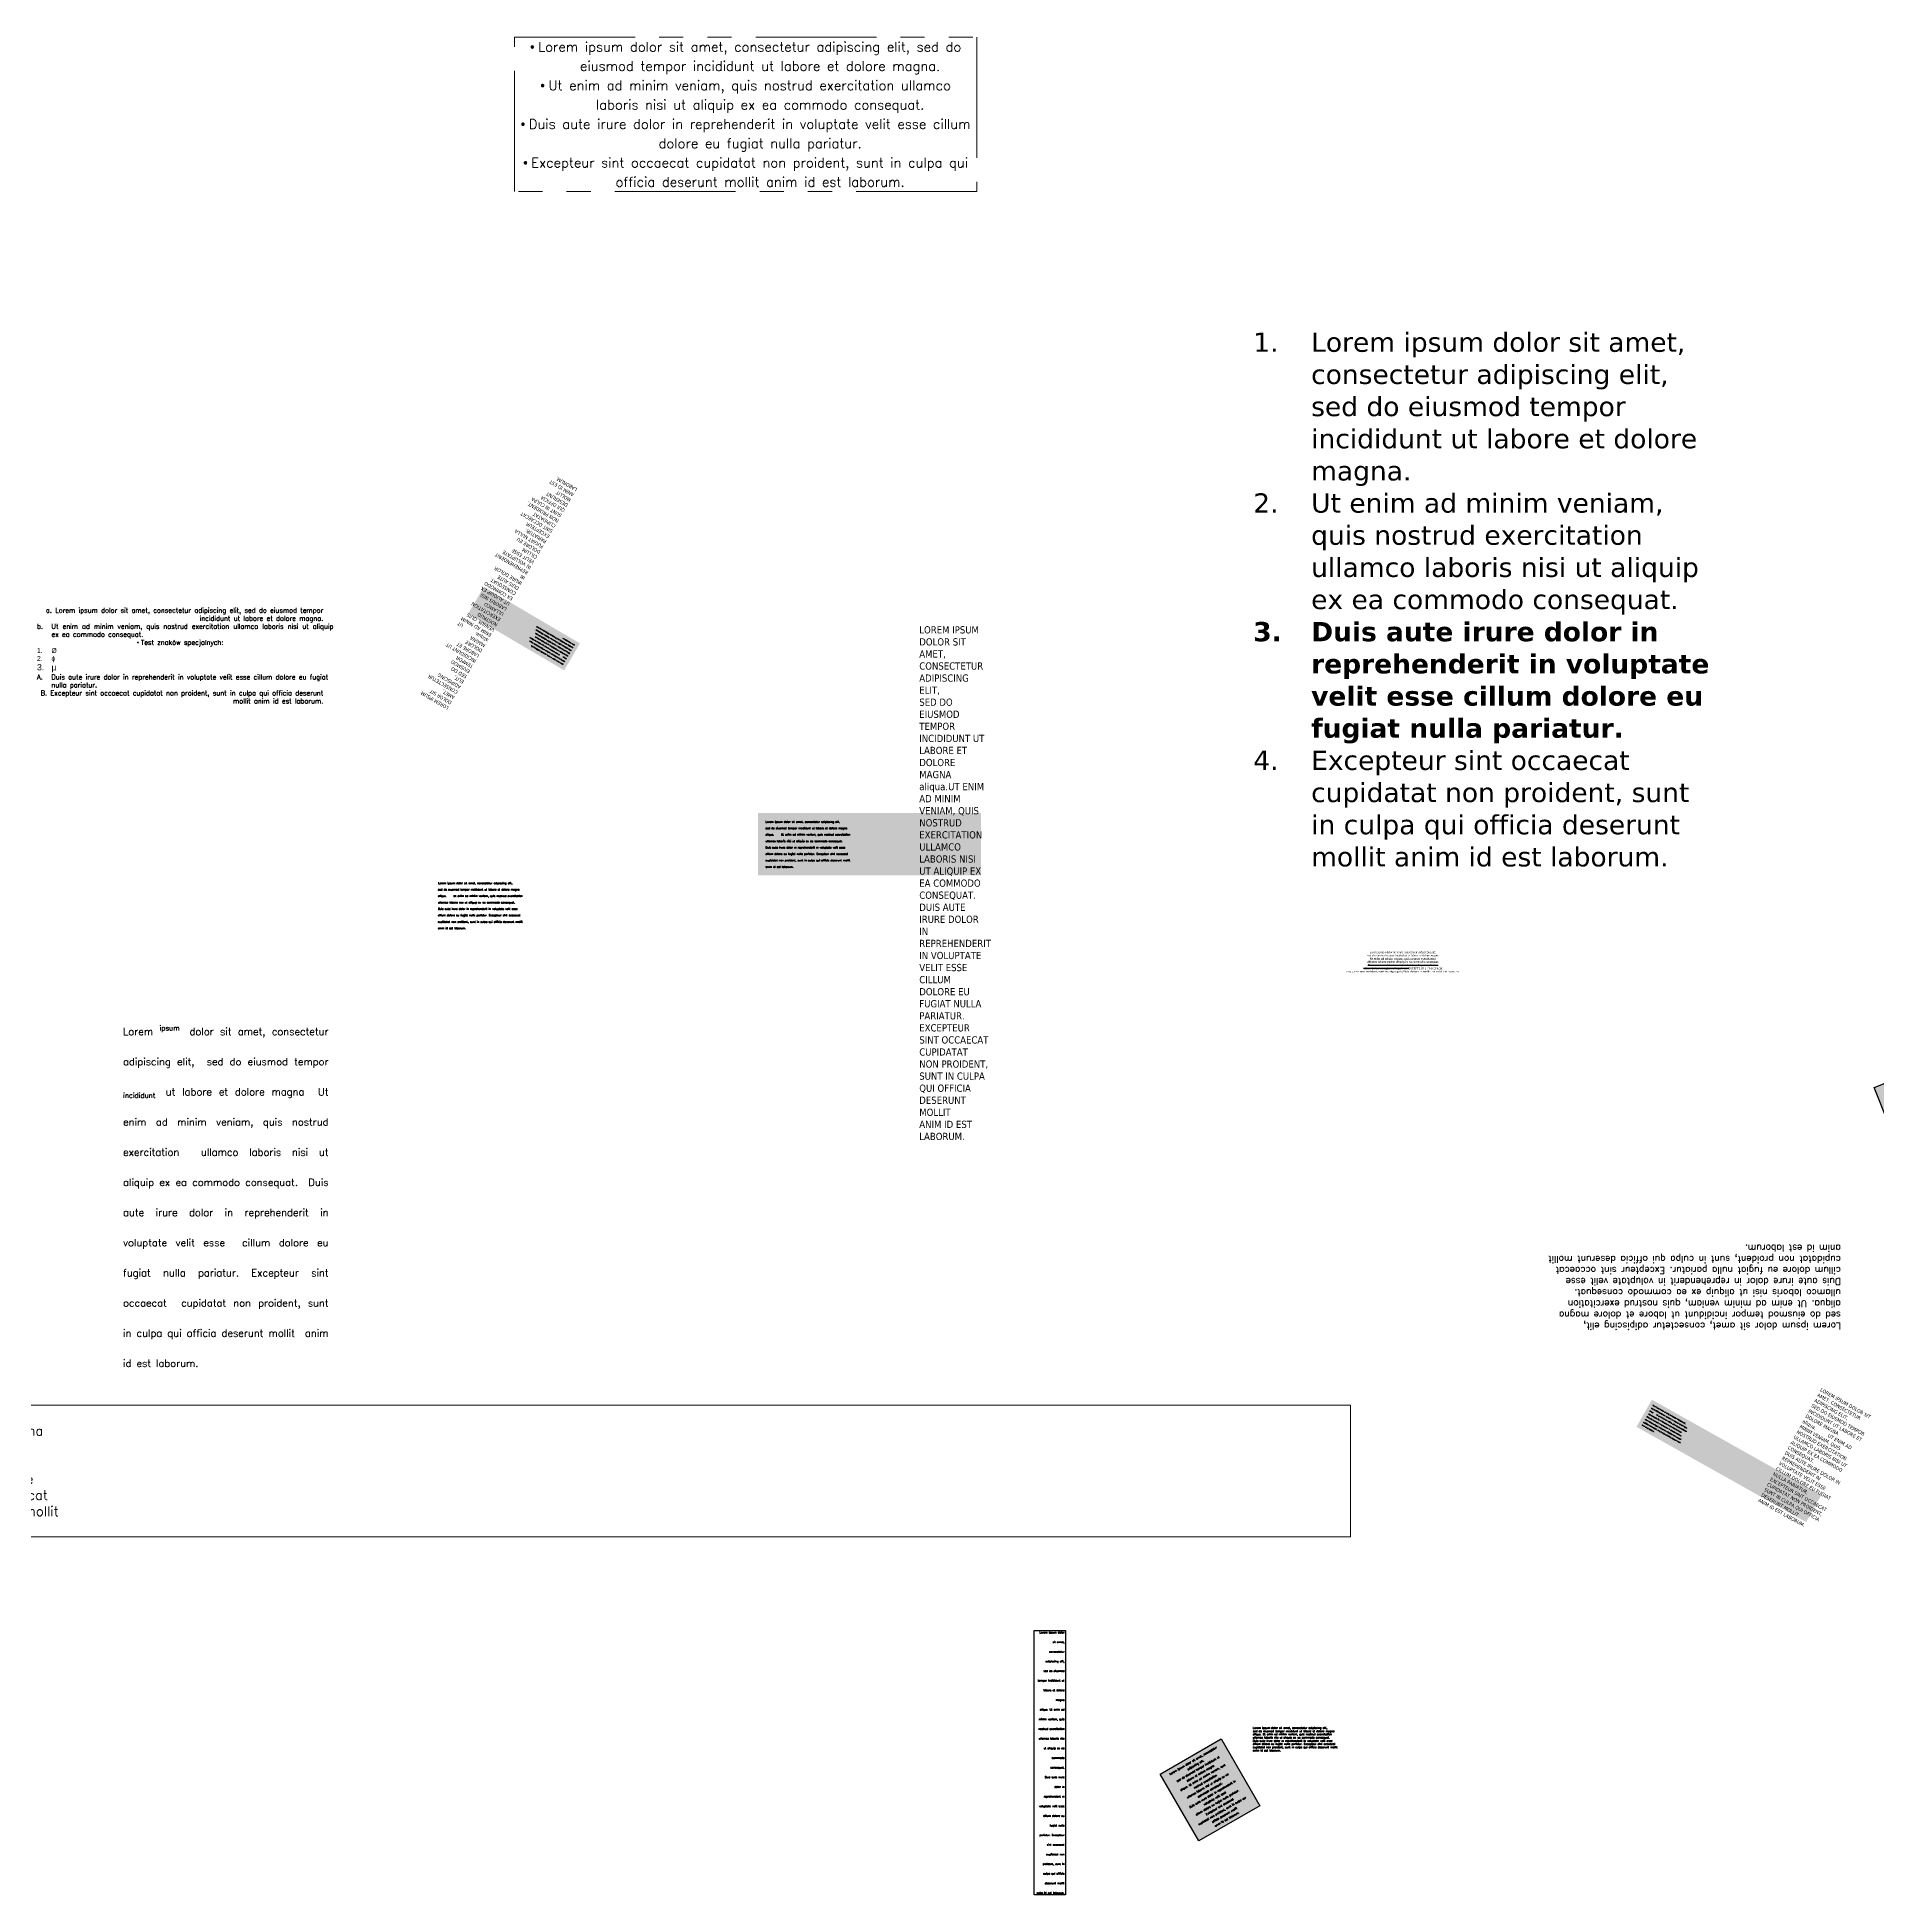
# Model space of a CAD drawing. Header units: metres. Extents: x 7423719 to 7424068, y 5547758 to 5547951.
# Drawn here: x 7423832.6 to 7424023.3, y 5547758 to 5547950.6 of the extents above; entities that cross this region are included whole.
import ezdxf

# ---------------------------------------------------------------- set-up
doc = ezdxf.new("R2010")
doc.units = ezdxf.units.M
doc.linetypes.add('CENTER', pattern=[2, 1.25, -0.25, 0.25, -0.25])
doc.linetypes.add('PHANTOM', pattern=[2.5, 1.25, -0.25, 0.25, -0.25, 0.25, -0.25])
doc.layers.add('block1', color=7, linetype='Continuous')
doc.layers.add('block_2', color=40, linetype='CENTER', lineweight=5)
doc.styles.add('Annotative', font='txt')
doc.styles.add('SHR', font='SIMPLEX', dxfattribs={"height": 0.75})
doc.styles.get("Standard").update_dxf_attribs({"font": 'simplex.shx'})

# ---------------------------------------------------------------- blocks, each defined once
blk = doc.blocks.new('block2')
at = {"insert": (12.4, 44.47), "char_height": 0.75, "attachment_point": 1, "style": 'SHR'}
blk.add_mtext_dynamic_manual_height_columns('{\\fTahoma|b0|i0|c238|p34;LOREM IPSUM DOLOR SIT AMET, CONSECTETUR ADIPISCING ELIT, \\PSED DO EIUSMOD TEMPOR INCIDIDUNT UT LABORE ET DOLORE MAGNA \\Paliqua.^IUT ENIM AD MINIM VENIAM, QUIS NOSTRUD EXERCITATION \\PULLAMCO LABORIS NISI UT ALIQUIP EX EA COMMODO CONSEQUAT. \\PDUIS AUTE IRURE DOLOR IN REPREHENDERIT IN VOLUPTATE VELIT ESSE \\PCILLUM DOLORE EU FUGIAT NULLA PARIATUR. EXCEPTEUR SINT OCCAECAT \\PCUPIDATAT NON PROIDENT, SUNT IN CULPA QUI OFFICIA DESERUNT MOLLIT \\PANIM ID EST LABORUM.}', width=7.2174, gutter_width=1, heights=[0], dxfattribs=at)
at = {"color": 0, "insert": (-3.52, 24.3), "char_height": 0.2, "attachment_point": 1, "line_spacing_factor": 2, "bg_fill": 1, "box_fill_scale": 5, "bg_fill_color": 254, "bg_fill_transparency": 0}
blk.add_mtext_dynamic_manual_height_columns('Lorem ipsum dolor sit amet, consectetur adipiscing elit, \\Psed do eiusmod tempor incididunt ut labore et dolore magna \\Paliqua.^IUt enim ad minim veniam, quis nostrud exercitation \\Pullamco laboris nisi ut aliquip ex ea commodo consequat. \\PDuis aute irure dolor in reprehenderit in voluptate velit esse \\Pcillum dolore eu fugiat nulla pariatur. Excepteur sint occaecat \\Pcupidatat non proident, sunt in culpa qui officia deserunt mollit \\Panim id est laborum.', width=21.4994, gutter_width=1, heights=[0], dxfattribs=at)
blk = doc.blocks.new('block1')
at = {"transparency": 33554687, "insert": (-2.338, 4.809), "char_height": 0.2, "attachment_point": 1}
blk.add_mtext_dynamic_manual_height_columns('Lorem ipsum dolor sit amet, consectetur adipiscing elit, \\Psed do eiusmod tempor incididunt ut labore et dolore magna \\Paliqua. Ut enim ad minim veniam, quis nostrud exercitation \\Pullamco laboris nisi ut aliquip ex ea commodo consequat. \\PDuis aute irure dolor in reprehenderit in voluptate velit esse \\Pcillum dolore eu fugiat nulla pariatur. Excepteur sint occaecat \\Pcupidatat non proident, sunt in culpa qui officia deserunt mollit \\Panim id est laborum.', width=1521.62028, gutter_width=1, heights=[0], dxfattribs=at)
at = {"color": 28, "true_color": 0x261408, "insert": (-6.785, -1.726), "char_height": 0.2, "attachment_point": 5, "rotation": 30, "line_spacing_factor": 1.5, "bg_fill": 17, "box_fill_scale": 3, "bg_fill_color": 31, "bg_fill_transparency": 0}
blk.add_mtext_dynamic_manual_height_columns('Lorem ipsum dolor sit amet, consectetur adipiscing elit, \\Psed do eiusmod tempor incididunt ut labore et dolore magna \\Paliqua.^IUt enim ad minim veniam, quis nostrud exercitation \\Pullamco laboris nisi ut aliquip ex ea commodo consequat. \\PDuis aute irure dolor in reprehenderit in voluptate velit esse \\Pcillum dolore eu fugiat nulla pariatur. Excepteur sint occaecat \\Pcupidatat non proident, sunt in culpa qui officia deserunt mollit \\Panim id est laborum.', width=6.49392, gutter_width=1, heights=[0], dxfattribs=at)

msp = doc.modelspace()

# ---------------------------------------------------------------- block references
at = {"layer": 'block1', "xscale": -5.047993834130466, "yscale": -3.460291024297476, "zscale": 5.047993834130466}
msp.add_blockref('block1', (7424007.66, 5547833.28, 208), dxfattribs=at)
at = {"layer": 'block1'}
msp.add_blockref('block1', (7423960.89, 5547770.64, 208), dxfattribs=at)
at = {"layer": 'block_2', "color": 1, "xscale": 0.5, "yscale": 0.5, "zscale": 0.5, "rotation": 149.5342242798934}
msp.add_blockref('block2', (7423891.69, 5547896.88, 208), dxfattribs=at)
at = {"layer": 'block_2'}
msp.add_blockref('block2', (7423911.58, 5547845.07, 208), dxfattribs=at)
at = {"layer": 'block_2', "color": 250, "xscale": 0.9, "yscale": 0.5, "zscale": 0.9, "rotation": 330.6634632460847}
msp.add_blockref('block2', (7423996.84, 5547796.68, 208), dxfattribs=at)

# ---------------------------------------------------------------- texts
at = {"color": 3, "linetype": 'PHANTOM', "lineweight": 9, "ltscale": 10, "insert": (7423905.99, 5547942.59, 208), "char_height": 1, "attachment_point": 5, "line_spacing_factor": 1.2, "bg_fill": 16, "box_fill_scale": 1.5, "bg_fill_color": 256, "bg_fill_transparency": 0}
msp.add_mtext_dynamic_manual_height_columns('\\pxi-3,l3,t3;{\\fSymbol|b0|i0|c2|p18;\\C30;\\c2254834;·^I}{\\C30;\\c2254834;Lorem ipsum dolor sit amet, consectetur adipiscing elit, sed do eiusmod tempor incididunt ut labore et dolore magna. \\P{\\fSymbol|b0|i0|c2|p18;·^I}Ut enim ad minim veniam, quis nostrud exercitation ullamco laboris nisi ut aliquip ex ea commodo consequat.\\P{\\fSymbol|b0|i0|c2|p18;·^I}Duis aute irure dolor in reprehenderit in voluptate velit esse cillum dolore eu fugiat nulla pariatur. \\P{\\fSymbol|b0|i0|c2|p18;·^I}Excepteur sint occaecat cupidatat non proident, sunt in culpa qui officia deserunt mollit anim id est laborum.}', width=46.9142, gutter_width=1, heights=[0], dxfattribs=at)
at = {"color": 162, "insert": (7423958.58, 5547919.98, 208), "char_height": 2, "width": 47.5774, "attachment_point": 1, "style": 'Annotative'}
msp.add_mtext('\\pxi-3,l3,t3;{\\fVerdana|b0|i0|c238|p34;1.^ILorem ipsum dolor sit amet, consectetur adipiscing elit, sed do eiusmod tempor incididunt ut labore et dolore magna. \\P2.^IUt enim ad minim veniam, quis nostrud exercitation ullamco laboris nisi ut aliquip ex ea commodo consequat.\\P\\fVerdana|b1|i0|c238|p34;3.^IDuis aute irure dolor in reprehenderit in voluptate velit esse cillum dolore eu fugiat nulla pariatur. \\fVerdana|b0|i0|c238|p34;\\P4.^IExcepteur sint occaecat cupidatat non proident, sunt in culpa qui officia deserunt mollit anim id est laborum.}', dxfattribs=at)
at = {"insert": (7423832.57, 5547891.44, 208), "char_height": 0.5, "attachment_point": 1}
msp.add_mtext_dynamic_manual_height_columns('\\pxi-3,l3,qr,t3;{\\C161;a.^ILorem ipsum dolor sit amet, consectetur adipiscing elit, sed do eiusmod tempor incididunt ut labore et dolore magna. \\P\\pqj;b.^IUt enim ad minim veniam, quis nostrud exercitation ullamco laboris nisi ut aliquip ex ea commodo consequat.\\P\\pqc;{\\fSymbol|b0|i0|c2|p18;\\C30;\\c2005496;·^I}\\C30;\\c2005496;Test znaków specjalnych:\\P\\pql;\\f@Arial Unicode MS|b0|i0|c0|p34;\\C3;1.^I%%C\\f@Arial Unicode MS|b0|i0|c238|p34;\\P\\f@Arial Unicode MS|b0|i0|c0|p34;2.^Iɸ\\Fsimplex|c238;\\C161;\\P\\pq*;\\fArial|b0|i0|c238|p34;\\H1.29167x;\\C256;3.^Iµ\\fMS Shell Dlg 2|b0|i0|c238|p0;\\H0.51613x;\\P\\Fsimplex|c238;\\H1.49999x;\\C161;A.^IDuis aute irure dolor in reprehenderit in voluptate velit esse cillum dolore eu fugiat nulla pariatur. \\P\\pqr;B.^IExcepteur sint occaecat cupidatat non proident, sunt in culpa qui officia deserunt mollit anim id est laborum.}', width=29.6576, gutter_width=1, heights=[0], dxfattribs=at)
at = {"color": 0, "insert": (7423874.12, 5547863.01, 208), "char_height": 0.2, "attachment_point": 1, "line_spacing_factor": 2, "bg_fill": 3, "box_fill_scale": 1.5, "bg_fill_color": 256, "bg_fill_transparency": 0}
msp.add_mtext_dynamic_manual_height_columns('Lorem ipsum dolor sit amet, consectetur adipiscing elit, \\Psed do eiusmod tempor incididunt ut labore et dolore magna \\Paliqua.^IUt enim ad minim veniam, quis nostrud exercitation \\Pullamco laboris nisi ut aliquip ex ea commodo consequat. \\PDuis aute irure dolor in reprehenderit in voluptate velit esse \\Pcillum dolore eu fugiat nulla pariatur. Excepteur sint occaecat \\Pcupidatat non proident, sunt in culpa qui officia deserunt mollit \\Panim id est laborum.', width=21.4994, gutter_width=1, heights=[0], dxfattribs=at)
at = {"insert": (7423987.87, 5547853.59, 208), "char_height": 0.2, "attachment_point": 9}
msp.add_mtext_dynamic_auto_height_columns('\\pxqc,t38,70;{\\fTimes New Roman|b0|i1|c238|p18;Lorem ipsum dolor sit amet, consectetur adipiscing elit, \\Psed do eiusmod tempor incididunt ut labore et dolore magna \\fTimes New Roman|b0|i0|c238|p18;\\P\\fTimes New Roman|b1|i0|c238|p18;\\C0;Ut enim ad minim veniam, quis nostrud exercitation \\Pullamco laboris nisi ut aliquip ex ea commodo consequat.\\fTimes New Roman|b0|i0|c238|p18; \\C256;\\P\\KDuis aute irure dolor in reprehenderit in voluptate velit esse \\Pcillum dolore eu fugiat nulla pariatur. \\fVerdana|b0|i0|c238|p34;\\k\\C242;\\c2564301;EXCEPTEUR sint occaecat \\Pcupidatat non proident, sunt in culpa qui officia deserunt mollit  anim id est laborum.}', width=27.5548, gutter_width=1, height=2.3, count=1, dxfattribs=at)
at = {"color": 100, "insert": (7423841.49, 5547830.46, 208), "char_height": 0.75, "width": 23.0641, "attachment_point": 4, "style": 'SHR'}
msp.add_mtext('\\A1;\\pxsm2.5,qj;Lorem {\\H0.7x;\\Sipsum ^ ;} dolor sit amet, consectetur adipiscing elit,  sed do eiusmod tempor {\\H0.7x;\\S^ incididunt ;} ut labore et dolore magna  Ut enim ad minim veniam, quis nostrud exercitation  ullamco laboris nisi ut aliquip ex ea commodo consequat.  Duis aute irure dolor in reprehenderit in voluptate velit esse  cillum dolore eu fugiat nulla pariatur. Excepteur sint occaecat  cupidatat non proident, sunt in culpa qui officia deserunt mollit  anim id est laborum.', dxfattribs=at)
at = {"color": 6, "lineweight": 5, "transparency": 33554636, "insert": (7423791.01, 5547808.31, 208), "char_height": 1, "width": 177.1478, "attachment_point": 1, "bg_fill": 16, "box_fill_scale": 1.5, "bg_fill_color": 256, "bg_fill_transparency": 0}
msp.add_mtext('\\pxqd;Lorem ipsum dolor sit amet, consectetur adipiscing elit, \\Psed do eiusmod tempor incididunt ut labore et dolore magna \\Paliqua. Ut enim ad minim veniam, quis nostrud exercitation \\Pullamco laboris nisi ut aliquip ex ea commodo consequat. \\PDuis aute irure dolor in reprehenderit in voluptate velit esse \\Pcillum dolore eu fugiat nulla pariatur. Excepteur sint occaecat \\Pcupidatat non proident, sunt in culpa qui officia deserunt mollit \\Panim id est laborum.', dxfattribs=at)
at = {"color": 161, "linetype": 'Continuous', "lineweight": -3, "transparency": 33554623, "insert": (7423939.02, 5547758.14, 208), "char_height": 0.2, "attachment_point": 9, "line_spacing_factor": 3, "bg_fill": 16, "box_fill_scale": 1.5, "bg_fill_color": 256, "bg_fill_transparency": 0}
msp.add_mtext_dynamic_manual_height_columns('Lorem ipsum dolor sit amet, consectetur adipiscing elit, \\Psed do eiusmod tempor incididunt ut labore et dolore magna \\Paliqua.^IUt enim ad minim veniam, quis nostrud exercitation \\Pullamco laboris nisi ut aliquip ex ea commodo consequat. \\PDuis aute irure dolor in reprehenderit in voluptate velit esse \\Pcillum dolore eu fugiat nulla pariatur. Excepteur sint occaecat \\Pcupidatat non proident, sunt in culpa qui officia deserunt mollit \\Panim id est laborum.', width=3.0239, gutter_width=1, heights=[0], dxfattribs=at)

doc.saveas('drawing.dxf')
